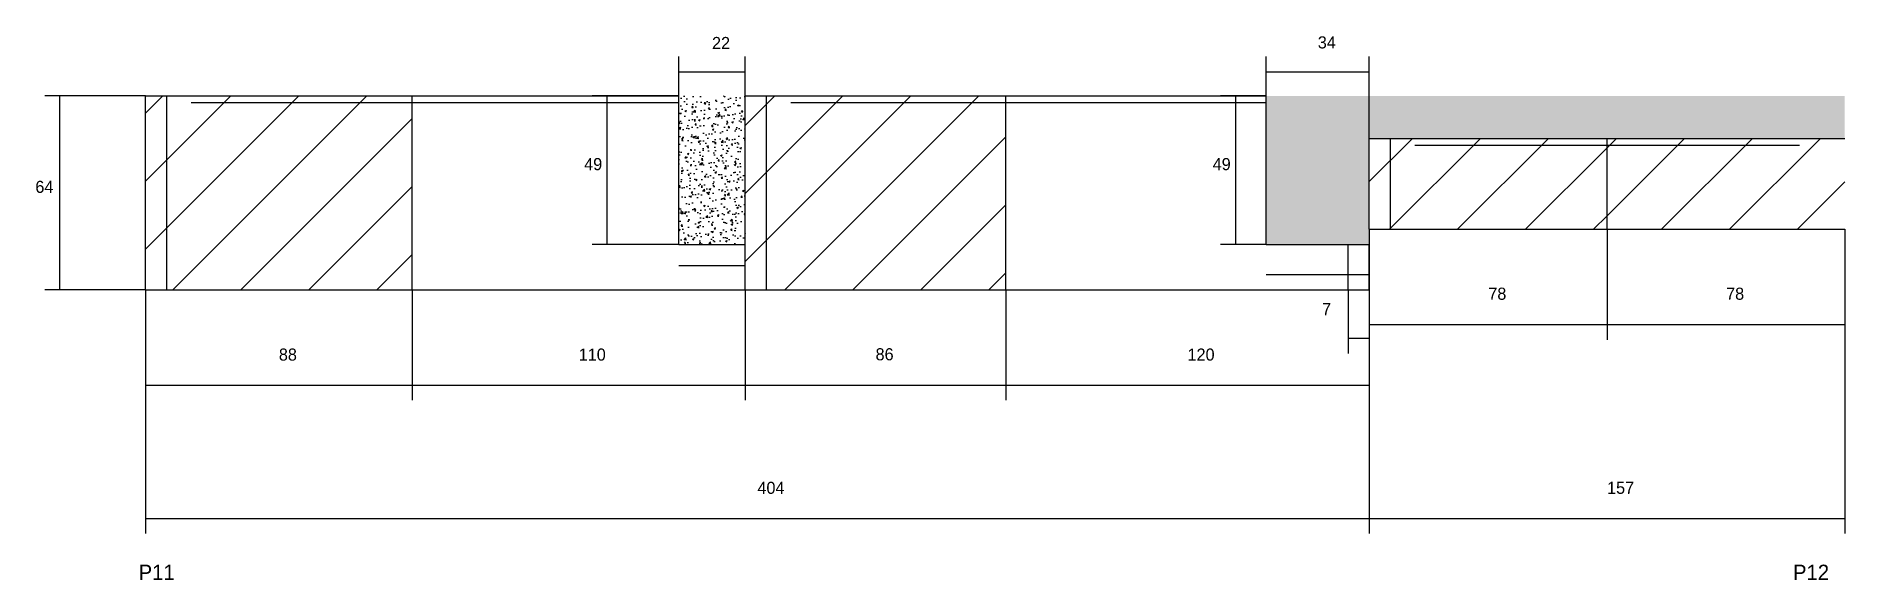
# Model space of a CAD drawing. Header units: metres. Extents: x -2848 to 21926, y -45195 to 1016.
# Drawn here: x 1801 to 2398, y -28760 to -28580 of the extents above; entities that cross this region are included whole.
import ezdxf

# ---------------------------------------------------------------- set-up
doc = ezdxf.new("R2010")
doc.units = ezdxf.units.M
for name, color, linetype in [('COTA', 241, 'Continuous'), ('Hachura', 253, 'Continuous'), ('NOMENCLATURA', 7, 'Continuous'), ('Painéis', 200, 'Continuous'), ('SARR_2.2x7', 40, 'Continuous')]:
    doc.layers.add(name, color=color, linetype=linetype)

msp = doc.modelspace()

# ---------------------------------------------------------------- texts
at = {"layer": 'COTA'}
for s, p in [('22', (2024.4, -28584.5)), ('34', (2224.4, -28584.3)), ('49', (1982.2, -28624.5)), ('49', (2189.7, -28624.5)), ('64', (1801, -28632)), ('78', (2280.7, -28667.3)), ('78', (2359.2, -28667.3)), ('7', (2225.8, -28672.4)), ('88', (1881.4, -28687.4)), ('110', (1980.4, -28687.4)), ('86', (2078.4, -28687.3)), ('120', (2181.4, -28687.4)), ('404', (2039.4, -28731.4)), ('157', (2319.9, -28731.4))]:
    msp.add_text(s, height=4, dxfattribs=at).set_placement(p)
at = {"layer": 'NOMENCLATURA'}
for s, p in [('P11', (1835.1, -28759.8)), ('P12', (2381.3, -28759.8))]:
    msp.add_text(s, height=5, dxfattribs=at).set_placement(p)

# ---------------------------------------------------------------- hatches: boundary and pattern name
at = {"layer": 'COTA'}
h = msp.add_hatch(dxfattribs=at)
h.set_pattern_fill('AR-CONC', scale=0.03)
h.paths.add_polyline_path([(2013.4, -28649), (2035.4, -28649), (2035.4, -28600), (2013.4, -28600)])
h = msp.add_hatch(dxfattribs=at)
h.set_pattern_fill('AR-CONC', scale=0.03)
h.paths.add_polyline_path([(2241.4, -28614), (2398.4, -28614), (2398.4, -28600), (2207.4, -28600), (2207.4, -28649), (2241.4, -28649), (2241.4, -28644)])
at = {"layer": 'Hachura'}
h = msp.add_hatch(dxfattribs=at)
h.set_pattern_fill('ANSI31', scale=5)
h.paths.add_polyline_path([(1837.4, -28664), (1925.4, -28664), (1925.4, -28600), (1837.4, -28600)])
h = msp.add_hatch(dxfattribs=at)
h.set_pattern_fill('ANSI31', scale=5)
h.paths.add_polyline_path([(2121.4, -28600), (2035.4, -28600), (2035.4, -28664), (2121.4, -28664)])
h = msp.add_hatch(dxfattribs=at)
h.set_pattern_fill('ANSI31', scale=5)
h.paths.add_polyline_path([(2241.4, -28644), (2319.9, -28644), (2319.9, -28614), (2241.4, -28614)])
h = msp.add_hatch(dxfattribs=at)
h.set_pattern_fill('ANSI31', scale=5)
h.paths.add_polyline_path([(2319.9, -28614), (2319.9, -28644), (2398.4, -28644), (2398.4, -28614)])

# ---------------------------------------------------------------- linework, layer by layer
at = {"layer": 'COTA'}
for p, q in [((2013.4, -28600), (2013.4, -28587)), ((2035.4, -28600), (2035.4, -28587)), ((2207.4, -28600), (2207.4, -28587)), ((2241.4, -28614), (2241.4, -28587)), ((2013.4, -28592), (2035.4, -28592)), ((2207.4, -28592), (2241.4, -28592)), ((1837.4, -28600), (1804.1, -28600)), ((1809.1, -28664), (1809.1, -28600)), ((2013.4, -28600), (1984.8, -28600)), ((1989.8, -28649), (1989.8, -28600)), ((2207.4, -28600), (2192.3, -28600)), ((2197.3, -28649), (2197.3, -28600)), ((2241.4, -28644), (2241.4, -28680.5)), ((2319.9, -28644), (2319.9, -28680.5)), ((2319.9, -28644), (2319.9, -28680.5)), ((2398.4, -28644), (2398.4, -28680.5)), ((2013.4, -28649), (1984.8, -28649)), ((2207.4, -28649), (2192.3, -28649)), ((1837.4, -28664), (1804.1, -28664)), ((1837.4, -28664), (1837.4, -28700.5)), ((1837.4, -28664), (1837.4, -28744.5)), ((1925.4, -28664), (1925.4, -28700.5)), ((1925.4, -28664), (1925.4, -28700.5)), ((2035.4, -28664), (2035.4, -28700.5)), ((2035.4, -28664), (2035.4, -28700.5)), ((2121.4, -28664), (2121.4, -28700.5)), ((2121.4, -28664), (2121.4, -28700.5)), ((2234.4, -28664), (2234.4, -28685)), ((2241.4, -28662.7), (2241.4, -28700.5)), ((2241.4, -28664), (2241.4, -28744.5)), ((2241.4, -28664), (2241.4, -28744.5)), ((2241.4, -28664), (2241.4, -28685)), ((2398.4, -28664), (2398.4, -28744.5)), ((2234.4, -28680), (2241.4, -28680)), ((2241.4, -28675.5), (2319.9, -28675.5)), ((2319.9, -28675.5), (2398.4, -28675.5)), ((1837.4, -28695.5), (1925.4, -28695.5)), ((1925.4, -28695.5), (2035.4, -28695.5)), ((2035.4, -28695.5), (2121.4, -28695.5)), ((2121.4, -28695.5), (2241.4, -28695.5)), ((1837.4, -28739.5), (2241.4, -28739.5)), ((2241.4, -28739.5), (2398.4, -28739.5))]:
    msp.add_line(p, q, dxfattribs=at)
at = {"layer": 'Painéis'}
for p, q in [((1837.4, -28600), (2013.4, -28600)), ((1837.4, -28664), (1837.4, -28600)), ((1925.4, -28664), (1925.4, -28600)), ((2013.4, -28649), (2013.4, -28600)), ((2035.4, -28600), (2207.4, -28600)), ((2035.4, -28664), (2035.4, -28600)), ((2121.4, -28664), (2121.4, -28600)), ((2207.4, -28649), (2207.4, -28600)), ((2241.4, -28614), (2398.4, -28614)), ((2241.4, -28644), (2241.4, -28614)), ((2319.9, -28644), (2319.9, -28614)), ((2241.4, -28644), (2398.4, -28644)), ((2013.4, -28649), (2035.4, -28649)), ((2207.4, -28649), (2241.4, -28649)), ((2241.4, -28664), (2241.4, -28649)), ((1837.4, -28664), (2035.4, -28664)), ((2035.4, -28664), (2241.4, -28664))]:
    msp.add_line(p, q, dxfattribs=at)
at = {"layer": 'SARR_2.2x7'}
for p, q in [((1844.4, -28664), (1844.4, -28600)), ((1852.4, -28602.2), (1925.4, -28602.2)), ((1925.4, -28602.2), (2013.4, -28602.2)), ((2042.4, -28664), (2042.4, -28600)), ((2050.4, -28602.2), (2121.4, -28602.2)), ((2121.4, -28602.2), (2207.4, -28602.2)), ((2248.4, -28644), (2248.4, -28614)), ((2256.4, -28616.2), (2319.9, -28616.2)), ((2319.9, -28616.2), (2383.4, -28616.2)), ((2234.4, -28664), (2234.4, -28649)), ((2013.4, -28656), (2035.4, -28656)), ((2207.4, -28659), (2241.4, -28659))]:
    msp.add_line(p, q, dxfattribs=at)

msp.set_redraw_order([(e.dxf.handle, doc.entitydb.next_handle()) for e in msp.query("TEXT MTEXT ATTDEF DIMENSION ARC_DIMENSION")])  # texts and dimensions are drawn at this point

doc.saveas('drawing.dxf')
